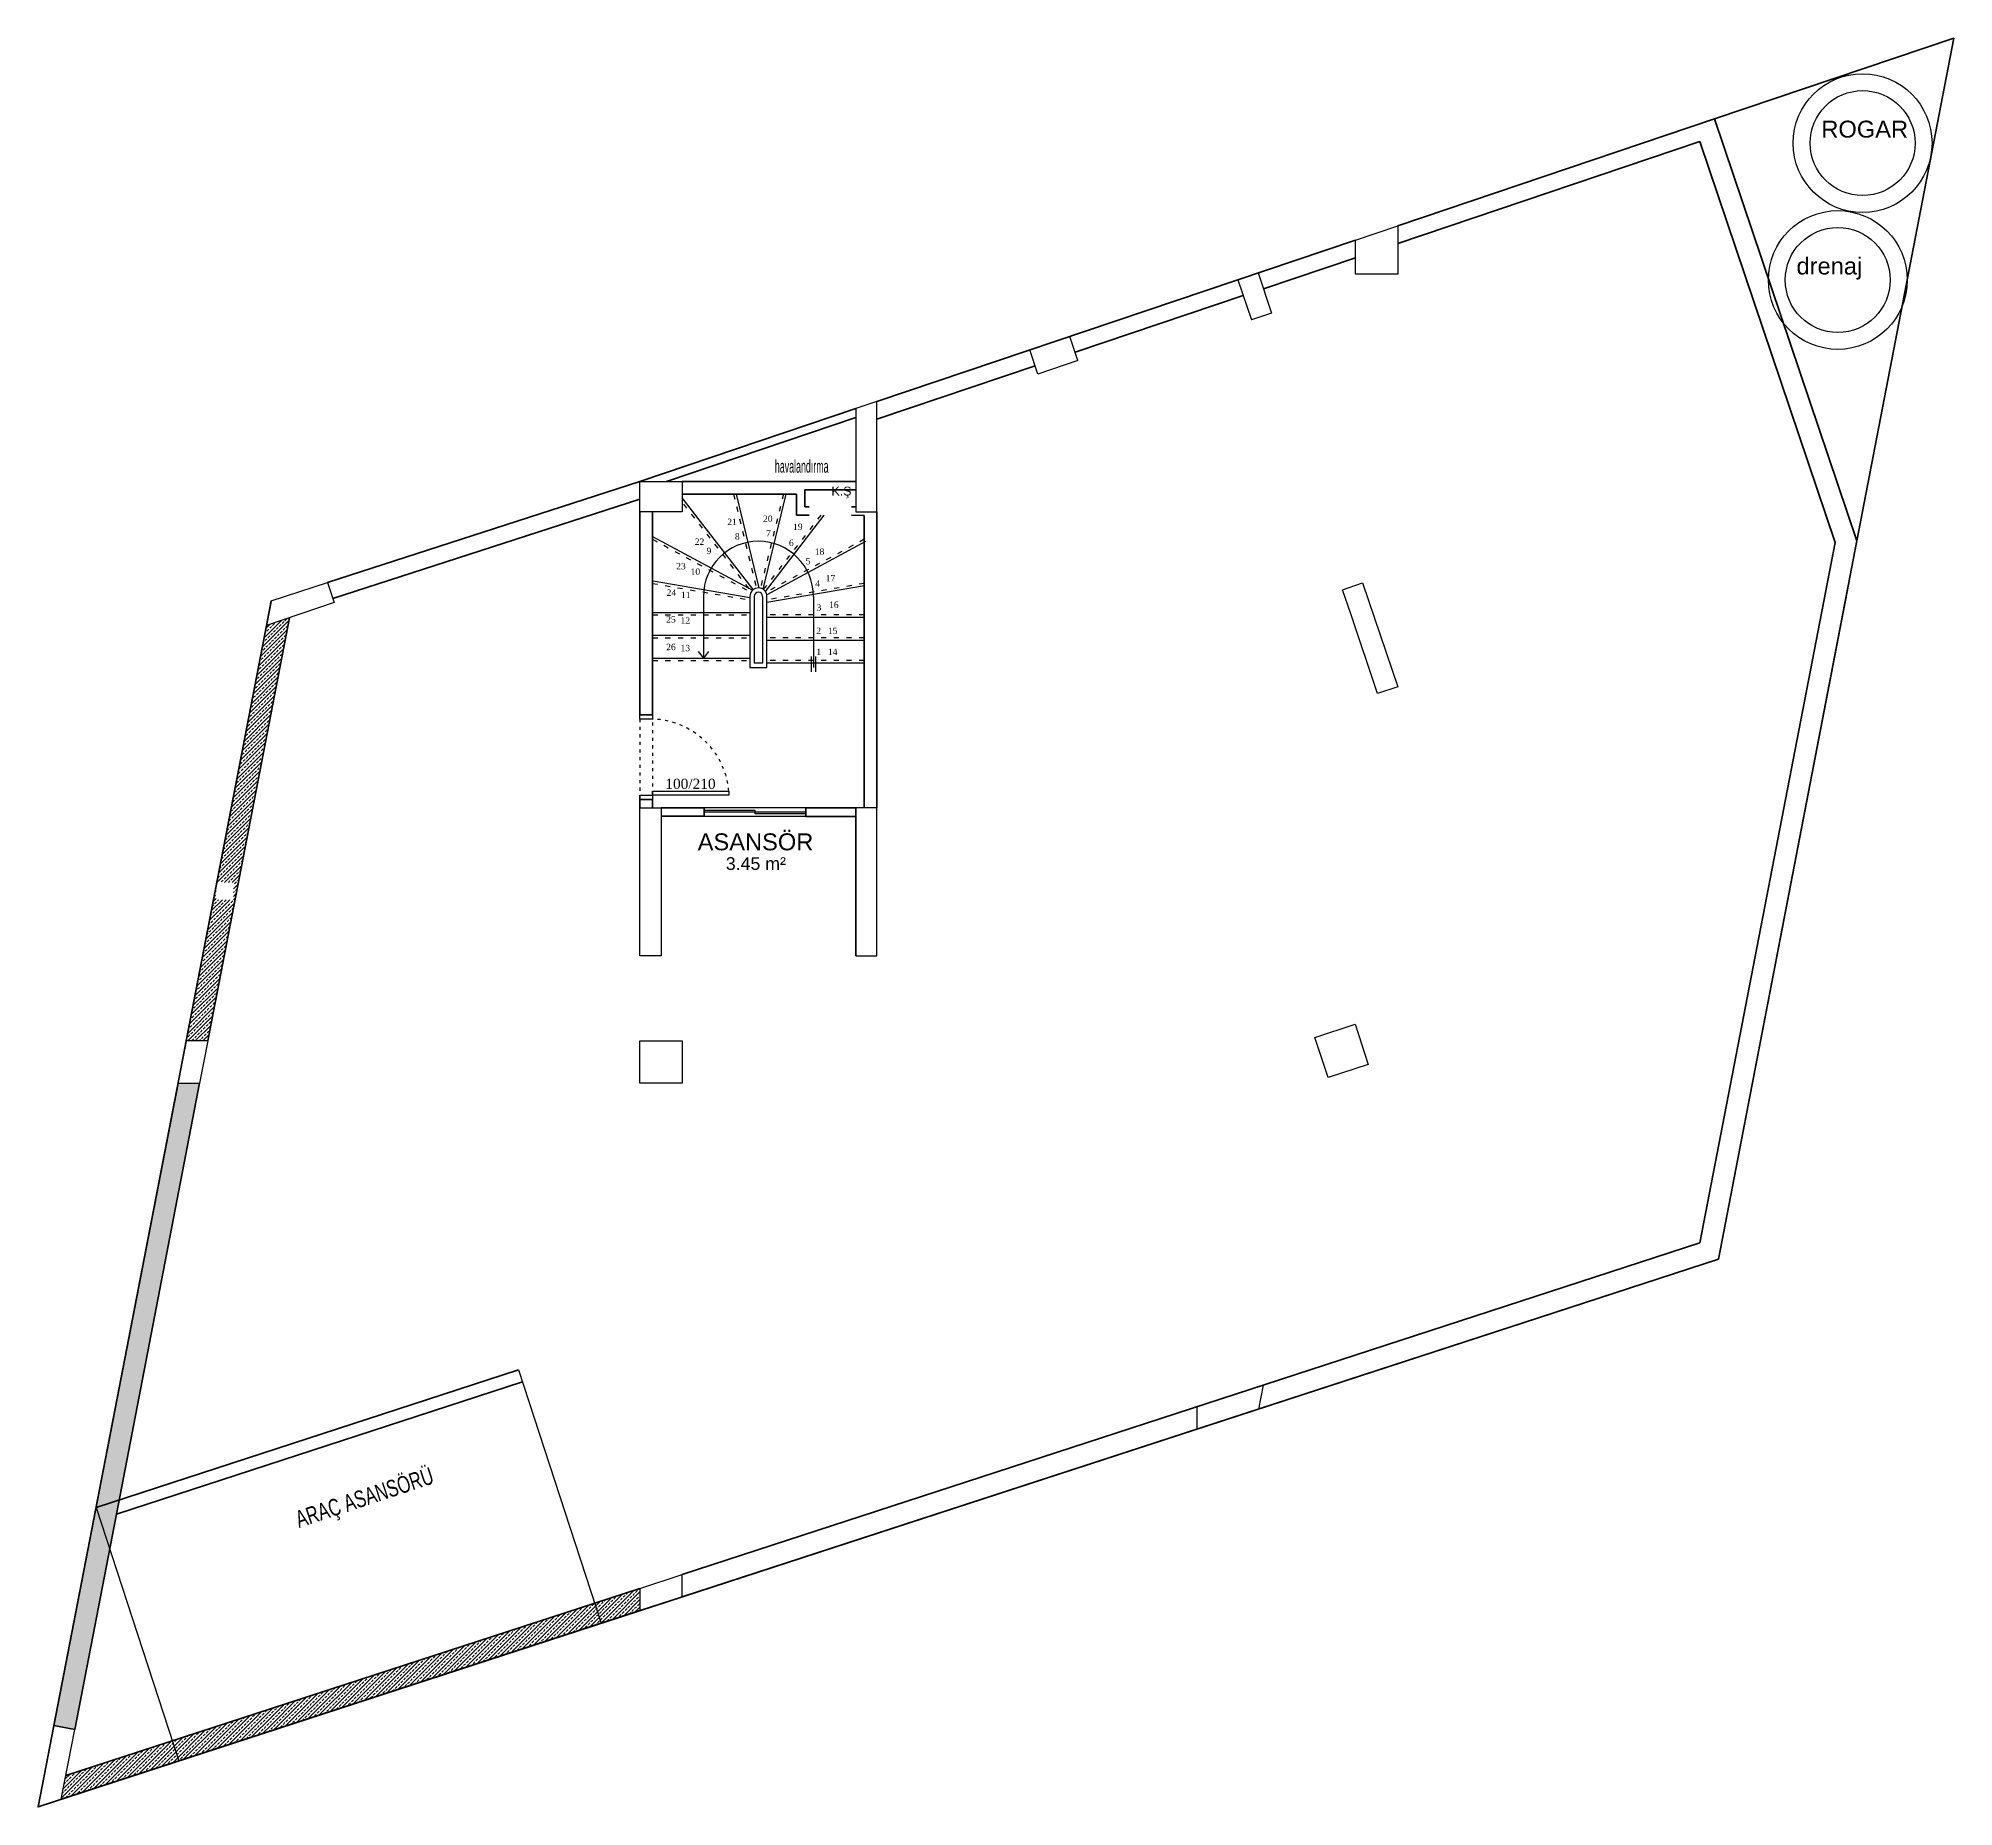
# Model space of a CAD drawing. Header units: millimetres. Extents: x 7519 to 33116, y -1769 to 3101.
# Drawn here: x 13772 to 16035, y -1769 to 320 of the extents above; entities that cross this region are included whole.
import ezdxf
from ezdxf.enums import TextEntityAlignment as Align

# ---------------------------------------------------------------- set-up
doc = ezdxf.new("R2010")
doc.units = ezdxf.units.MM
doc.linetypes.add('ACAD_ISO03W100', pattern=[30, 12, -18])
for name, color, linetype, lineweight in [('duvar', 145, 'Continuous', 53), ('KAPI', 42, 'Continuous', 25), ('kolon', 1, 'Continuous', 30), ('KÜTÜPHANE', 34, 'Continuous', 30), ('merdıven', 211, 'Continuous', 30), ('t tarama', 250, 'Continuous', 18)]:
    doc.layers.add(name, color=color, linetype=linetype, lineweight=lineweight)
for name, color, linetype in [('kapı pen', 4, 'Continuous'), ('PENC3', 24, 'Continuous'), ('yazı', 253, 'Continuous')]:
    doc.layers.add(name, color=color, linetype=linetype)
doc.styles.add('emre', font='times.ttf')
doc.styles.get("Standard").update_dxf_attribs({"font": 'arial.ttf'})
doc.styles.add('TÜRKÇE', font='times.ttf')
pattern_1 = [(45, (-251.3863, -2734.1534), (-4.490128, 4.490128), []), (45, (-246.896, -2734.1534), (-4.490128, 4.490128), [3.175, -1.5875])]

msp = doc.modelspace()

# ---------------------------------------------------------------- texts
for s, height, p in [('ROGAR', 20, (15878.327, 203.014)), ('drenaj', 20, (15848.996, 41.254)), ('K.Ş', 10.5, (14708.82, -219.949)), ('ASANSÖR', 20, (14550.781, -639.166)), ('3.45 m²', 15, (14583.984, -662.359))]:
    msp.add_text(s, height=height).set_placement(p)
at = {"width": 0.5}
msp.add_text('havalandırma ', height=15, dxfattribs=at).set_placement((14641.947, -192.938))
at = {"width": 0.7}
msp.add_text('ARAÇ ASANSÖRÜ', height=20, rotation=18.315431, dxfattribs=at).set_placement((14079.696, -1439.936))
at = {"layer": 'KÜTÜPHANE', "style": 'emre'}
for s, p in [('21', (14591.342, -251.103)), ('20', (14633.586, -247.425)), ('22', (14552.908, -274.482)), ('8', (14597.603, -268.267)), ('7', (14634.491, -264.273)), ('19', (14669.043, -256.861)), ('9', (14564.058, -285.413)), ('6', (14661.381, -275.822)), ('5', (14681.248, -297.486)), ('18', (14694.748, -286.182)), ('23', (14531.01, -303.429)), ('10', (14548.005, -309.865)), ('17', (14707.625, -317.717)), ('24', (14519.65, -334.729)), ('11', (14536.646, -337.432)), ('4', (14692.428, -323.999)), ('3', (14694.063, -352.185)), ('16', (14711.648, -348.969)), ('25', (14519.174, -366.302)), ('12', (14536.169, -367.512)), ('2', (14693.679, -379.774)), ('15', (14710.226, -379.774)), ('26', (14519.174, -398.921)), ('13', (14536.169, -400.132)), ('1', (14693.749, -404.69)), ('14', (14710.297, -404.69))]:
    msp.add_text(s, height=7.5, rotation=0.245313, dxfattribs=at).set_placement(p, align=Align.MIDDLE_CENTER)
at = {"layer": 'yazı', "linetype": 'ByBlock', "ltscale": 2500, "style": 'TÜRKÇE'}
msp.add_text('100/210', height=12, rotation=359.943298, dxfattribs=at).set_placement((14512.535, -566.554))

# ---------------------------------------------------------------- hatches: boundary and pattern name
at = {"layer": 't tarama'}
h = msp.add_hatch(dxfattribs=at)
h.set_pattern_fill('ANSI33', color=256)
h.set_pattern_definition(pattern_1)
h.paths.add_polyline_path([(14068.515, -364.348), (14041.279, -373.537), (13946.475, -864.45), (13971.937, -864.45)])
h.paths.add_polyline_path([(13981.739, -697.757), (14002.277, -697.757), (14002.277, -677.15), (13981.739, -677.15)], flags=16)
h = msp.add_hatch(dxfattribs=at)
h.set_pattern_fill('ANSI33', color=256)
h.set_pattern_definition(pattern_1)
h.paths.add_polyline_path([(13962.281, -914.45), (13936.819, -914.45), (13790.266, -1673.328), (13814.812, -1678.069), (13863.93, -1423.727)])
h = msp.add_hatch(dxfattribs=at)
h.set_pattern_fill('ANSI33', color=256)
h.set_pattern_definition(pattern_1)
h.paths.add_polyline_path([(14482.511, -1537.638), (14482.511, -1511.344), (14046.729, -1653.384), (14046.729, -1679.679)])
h.paths.add_polyline_path([(14133.305, -1648.763), (14133.305, -1628.224), (14112.698, -1628.224), (14112.698, -1648.763)], flags=24)
h.paths.add_polyline_path([(14371.059, -1550.096), (14377.424, -1569.623), (14397.017, -1563.237), (14390.652, -1543.71)], flags=24)
h = msp.add_hatch(dxfattribs=at)
h.set_pattern_fill('ANSI33', color=256)
h.set_pattern_definition(pattern_1)
h.paths.add_polyline_path([(14046.729, -1679.679), (14046.729, -1653.384), (13804.321, -1732.396), (13798.902, -1760.457)])

# ---------------------------------------------------------------- linework, layer by layer
for p, q in [((14046.729, -345.314), (13946.475, -864.45)), ((14507.511, -589.071), (14507.511, -589.075)), ((14737.511, -764.071), (14737.511, -589.075)), ((13936.819, -914.45), (13771.729, -1769.314))]:
    msp.add_line(p, q)
msp.add_point((13771.729, -1769.314))
at = {"layer": 'duvar'}
for p, q in [((16034.699, 320.339), (15920.273, -273.527)), ((15752.093, 225), (15377.79, 98.727)), ((15920.273, -273.527), (15752.093, 225)), ((15734.714, 198.306), (15377.79, 77.896)), ((15894.477, -275.271), (15734.714, 198.306)), ((15327.79, 81.859), (14762.511, -108.841)), ((15327.79, 61.028), (15219.107, 24.364)), ((15195.419, 16.372), (14996.732, -50.655)), ((14949.353, -66.639), (14762.511, -129.671)), ((14482.511, -203.3), (14737.509, -117.275)), ((14513.795, -203.3), (14737.488, -127.836)), ((14113.395, -322.824), (14482.511, -203.3)), ((14532.511, -203.3), (14737.494, -203.3)), ((14119.711, -341.545), (14482.511, -224.067)), ((14532.511, -218.3), (14667.515, -218.3)), ((14667.515, -243.341), (14667.515, -218.3)), ((14677.515, -233.343), (14677.515, -213.343)), ((14737.492, -213.352), (14677.515, -213.343)), ((14482.511, -239.123), (14482.511, -479.075)), ((14497.511, -239.123), (14497.511, -479.071)), ((14667.515, -243.341), (14682.498, -243.341)), ((14682.498, -233.344), (14677.515, -233.343)), ((14732.502, -243.347), (14747.511, -243.354)), ((14737.492, -233.352), (14732.504, -233.351)), ((14747.511, -589.075), (14747.511, -243.354)), ((14747.515, -243.354), (14747.511, -243.354)), ((14762.511, -589.075), (14762.511, -239.125)), ((15734.969, -1103.112), (15894.477, -275.271)), ((15920.273, -273.527), (15756.729, -1122.314)), ((13946.475, -864.45), (14041.279, -373.537)), ((13971.937, -864.45), (14068.515, -364.348)), ((14482.478, -479.075), (14497.511, -479.071)), ((14482.511, -579.075), (14497.511, -579.071)), ((14482.511, -579.075), (14482.511, -589.075)), ((14497.511, -579.071), (14497.511, -589.071)), ((14558.515, -589.063), (14507.511, -589.075)), ((14558.509, -599.033), (14507.511, -599.033)), ((14558.509, -599.033), (14558.509, -589.037)), ((14678.513, -599.063), (14678.515, -589.063)), ((14678.515, -589.063), (14737.511, -589.075)), ((14678.515, -599.063), (14737.511, -599.063)), ((13790.266, -1673.328), (13936.819, -914.45)), ((13863.93, -1423.727), (13962.281, -914.45)), ((15734.969, -1103.112), (14532.511, -1495.046)), ((15756.729, -1122.314), (13771.729, -1769.314)), ((15756.729, -1122.314), (13771.729, -1769.314)), ((15756.729, -1122.314), (14532.511, -1521.341)), ((14339.164, -1253.051), (13840.009, -1415.748)), ((14343.812, -1267.313), (13863.93, -1423.727)), ((13814.812, -1678.069), (13863.93, -1423.727)), ((14482.511, -1511.344), (13804.321, -1732.396)), ((14482.511, -1537.638), (13798.902, -1760.457))]:
    msp.add_line(p, q, dxfattribs=at)
for points in [[(15920.273, -273.527), (16034.699, 320.339), (15752.093, 225)], [(15756.729, -1122.314), (15910.682, -323.305)]]:
    msp.add_lwpolyline(points, dxfattribs=at)
at = {"layer": 'KAPI'}
for points in [[(14678.515, -589.063), (14558.515, -589.063)], [(14618.515, -592.063), (14558.515, -592.063)], [(14678.515, -594.063), (14558.515, -594.063)], [(14678.515, -599.063), (14558.515, -599.063)], [(14618.515, -596.063), (14618.515, -592.063)], [(14678.515, -596.063), (14618.515, -596.063)]]:
    msp.add_lwpolyline(points, dxfattribs=at)
at = {"layer": 'kapı pen', "lineweight": 40}
msp.add_line((13771.729, -1769.314), (14046.729, -345.314), dxfattribs=at)
at = {"layer": 'kolon'}
for p, q in [((15327.79, 81.859), (15377.79, 98.727)), ((15189.109, 35.075), (15205.092, -12.302)), ((15212.798, 43.066), (15228.781, -4.311)), ((14999.913, -60.413), (14990.615, -31.889)), ((14952.534, -76.397), (14943.236, -47.872)), ((14113.395, -322.824), (14121.386, -346.512)), ((13936.819, -914.45), (13946.475, -864.45)), ((13971.937, -864.45), (13962.281, -914.45)), ((15218.817, -1271.349), (15140.855, -1296.76)), ((15218.817, -1271.349), (15213.411, -1299.405)), ((15140.855, -1323.055), (15140.855, -1296.76)), ((15213.411, -1299.405), (15140.855, -1323.055)), ((14482.511, -1511.344), (14532.511, -1495.046)), ((14532.511, -1521.341), (14482.511, -1537.638)), ((13790.266, -1673.328), (13814.812, -1678.069))]:
    msp.add_line(p, q, dxfattribs=at)
for points in [[(15377.79, 98.727), (15377.79, 41.727), (15327.79, 41.727), (15327.79, 81.859)], [(15228.781, -4.311), (15205.092, -12.302)], [(14999.913, -60.413), (14952.534, -76.397)], [(14113.395, -322.824), (14121.386, -346.512), (14041.279, -373.537), (14046.916, -344.35), (14113.395, -322.824)], [(13971.937, -864.45), (13946.475, -864.45)], [(13936.819, -914.45), (13962.281, -914.45)], [(14482.511, -1511.344), (14482.511, -1537.638)], [(14532.511, -1521.341), (14532.511, -1495.046)]]:
    msp.add_lwpolyline(points, dxfattribs=at)
for points in [[(14747.511, -239.125), (14762.511, -239.125), (14762.511, -124.671), (14762.511, -108.841), (14762.511, -108.841), (14737.509, -117.275), (14737.488, -239.123)], [(14532.511, -239.123), (14482.511, -239.123), (14482.511, -203.3), (14532.511, -203.3)], [(15322.293, -359.712), (15312.703, -331.286), (15336.392, -323.295), (15377.79, -446.008), (15354.101, -454)], [(14482.511, -764.071), (14482.511, -589.075), (14507.511, -589.075), (14507.511, -764.071)], [(14762.511, -764.071), (14762.511, -589.075), (14737.511, -589.075), (14737.511, -764.071)], [(15343.11, -892.284), (15295.571, -907.779), (15280.076, -860.24), (15327.615, -844.745)], [(14532.511, -914.45), (14482.511, -914.45), (14482.511, -864.45), (14532.511, -864.45)], [(13814.812, -1678.069), (13790.266, -1673.328), (13771.729, -1769.314), (13798.902, -1760.457)]]:
    msp.add_lwpolyline(points, close=True, dxfattribs=at)
at = {"layer": 'KÜTÜPHANE'}
for p, q in [((14616.397, -331.157), (14532.511, -222.579)), ((14596.125, -218.3), (14623.164, -329.092)), ((14655.073, -218.3), (14627.687, -330.514)), ((14630.717, -333.356), (14700.259, -243.343)), ((14497.511, -268.254), (14615.539, -331.902)), ((14748.935, -274.303), (14632.331, -337.183)), ((14498.013, -320.898), (14612.511, -340.33)), ((14557.511, -339.071), (14557.511, -412.071)), ((14617.511, -339.071), (14617.511, -418.071)), ((14627.511, -339.071), (14627.511, -418.071)), ((14748.013, -326.814), (14632.511, -346.416)), ((14687.511, -339.071), (14687.511, -423.051)), ((14497.511, -358.071), (14612.511, -358.071)), ((14747.511, -364.071), (14632.511, -364.071)), ((14497.511, -385.071), (14612.511, -385.071)), ((14551.474, -404.15), (14557.511, -412.071)), ((14563.548, -404.15), (14557.511, -412.071)), ((14747.511, -391.071), (14632.511, -391.071)), ((14497.511, -412.071), (14612.511, -412.071)), ((14627.511, -418.071), (14617.511, -418.071)), ((14747.511, -418.071), (14632.511, -418.071)), ((14685.02, -410.239), (14685.02, -428.246)), ((14690.002, -410.239), (14690.002, -428.246))]:
    msp.add_line(p, q, dxfattribs=at)
at = {"layer": 'KÜTÜPHANE', "linetype": 'ACAD_ISO03W100', "ltscale": 0.5}
for p, q in [((14593.037, -218.3), (14620.14, -329.356)), ((14651.985, -218.3), (14624.882, -329.356)), ((14611.499, -329.723), (14532.511, -227.486)), ((14628.625, -331.157), (14696.469, -243.343)), ((14497.511, -271.662), (14613.709, -334.324)), ((14747.511, -271.662), (14631.313, -334.324)), ((14497.511, -323.856), (14612.511, -343.373)), ((14747.511, -323.856), (14632.511, -343.373)), ((14497.511, -361.071), (14612.511, -361.071)), ((14747.511, -361.071), (14632.511, -361.071)), ((14497.511, -388.071), (14612.511, -388.071)), ((14747.511, -388.071), (14632.511, -388.071)), ((14497.511, -415.071), (14612.511, -415.071)), ((14747.511, -415.071), (14632.511, -415.071))]:
    msp.add_line(p, q, dxfattribs=at)
at = {"layer": 'KÜTÜPHANE'}
msp.add_lwpolyline([(14632.511, -339.071, 1), (14612.511, -339.071), (14612.511, -423.071), (14632.511, -423.071)], format="xyb", close=True, dxfattribs=at)
for radius in [65, 5]:
    msp.add_arc((14622.511, -339.071), radius, 0, 180, dxfattribs=at)
at = {"layer": 'merdıven'}
for p, q in [((14339.164, -1253.051), (14436.781, -1552.544)), ((13840.009, -1415.748), (13937.627, -1715.24))]:
    msp.add_line(p, q, dxfattribs=at)
for centre, radius in [((15927.085, 196.494), 82), ((15927.085, 196.494), 62), ((15897.755, 34.735), 82), ((15897.755, 34.735), 62)]:
    msp.add_circle(centre, radius, dxfattribs=at)
at = {"layer": 'PENC3', "linetype": 'ACAD_ISO03W100', "ltscale": 0.3}
for p, q in [((14482.511, -484.116), (14482.511, -579.12)), ((14497.511, -479.116), (14497.511, -579.116))]:
    msp.add_line(p, q, dxfattribs=at)
at = {"layer": 'PENC3', "linetype": 'ByBlock', "ltscale": 2500}
for points in [[(14482.511, -484.116), (14482.511, -479.116), (14497.511, -479.116), (14497.511, -484.116)], [(14482.511, -579.12), (14482.511, -574.116), (14497.511, -574.116), (14497.511, -579.116)], [(14497.511, -574.116), (14497.511, -569.116), (14587.511, -569.116), (14587.511, -574.116)]]:
    msp.add_lwpolyline(points, close=True, dxfattribs=at)
at = {"layer": 'PENC3', "linetype": 'ACAD_ISO03W100', "ltscale": 0.3}
msp.add_arc((14494.899, -577.028), 92.949, 4.883467, 88.389688, dxfattribs=at)

msp.set_redraw_order([(e.dxf.handle, doc.entitydb.next_handle()) for e in msp.query("TEXT MTEXT ATTDEF DIMENSION ARC_DIMENSION")])  # texts and dimensions are drawn at this point

doc.saveas('drawing.dxf')
